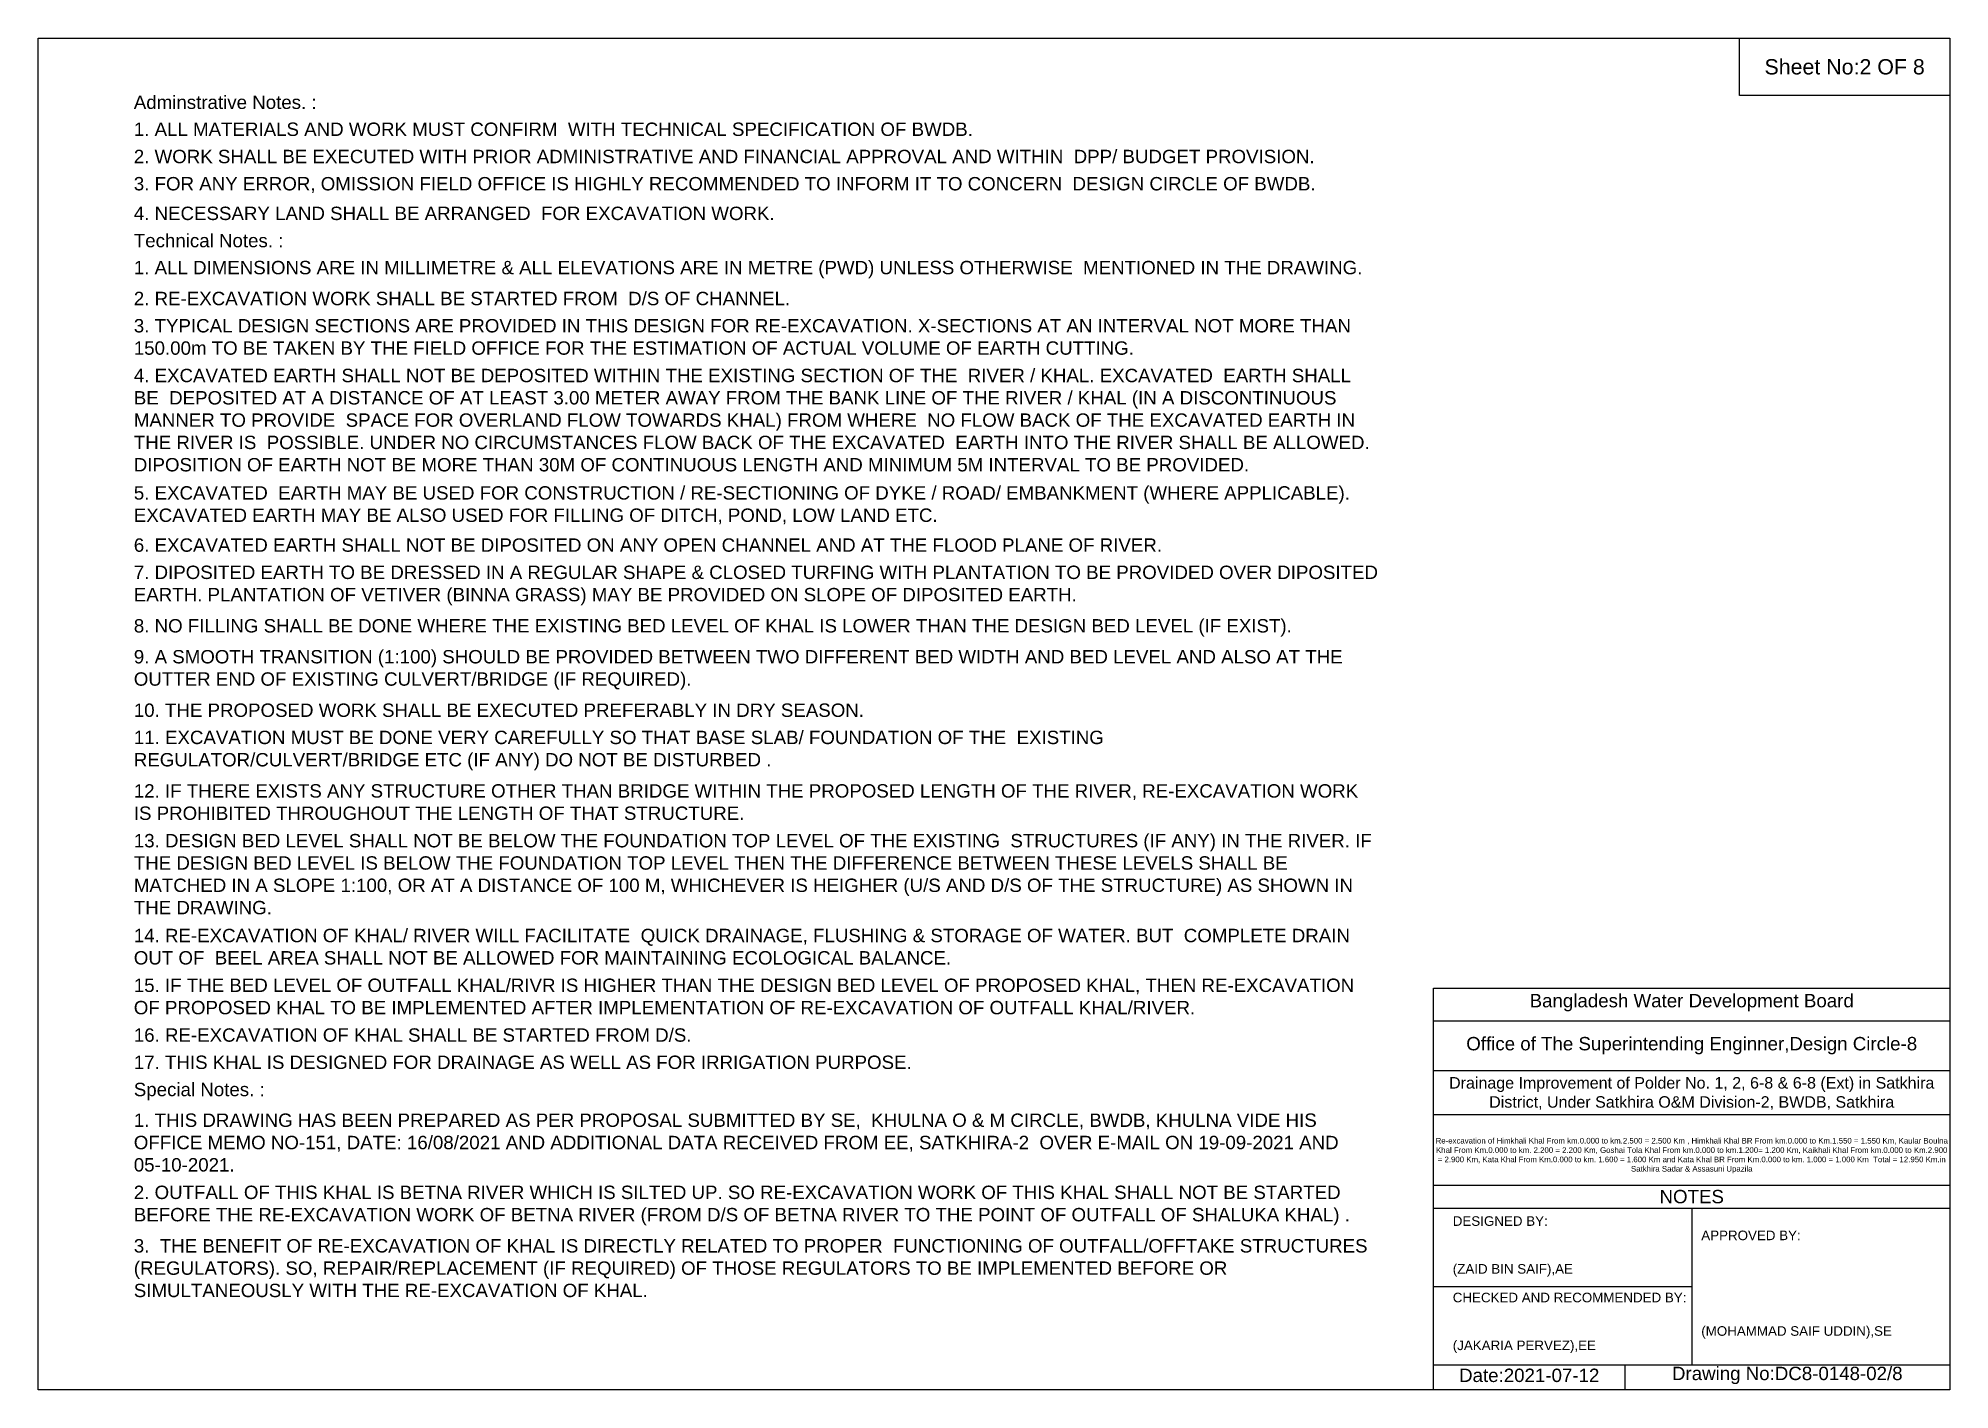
# Model space of a CAD drawing. Header units: inches. Extents: x 91000 to 628000, y -5656 to 0.
# Drawn here: x 210000 to 218000, y -5656 to 0 of the extents above; entities that cross this region are included whole.
import ezdxf

# ---------------------------------------------------------------- set-up
doc = ezdxf.new("R2010")
doc.units = ezdxf.units.IN
doc.header["$LTSCALE"] = 7
doc.header["$MEASUREMENT"] = 0
doc.styles.get("Standard").update_dxf_attribs({"font": 'arial.ttf'})

msp = doc.modelspace()

# ---------------------------------------------------------------- texts
at = {"attachment_point": 5}
for s, insert, char_height in [('Sheet No:2 OF 8', (217560, -120), 64), ('Bangladesh Water Development Board', (216920, -4036), 56), ('Office of The Superintending Enginner,Design Circle-8', (216920, -4216), 56)]:
    msp.add_mtext(s, dxfattribs=dict(at, insert=insert, char_height=char_height))
for s, insert, char_height, width, attachment_point in [('Adminstrative Notes. :', (210400, -240), 56, 5200, 1), ('1. ALL MATERIALS AND WORK MUST CONFIRM  WITH TECHNICAL SPECIFICATION OF BWDB.', (210400, -352.9), 56, 5200, 1), ('2. WORK SHALL BE EXECUTED WITH PRIOR ADMINISTRATIVE AND FINANCIAL APPROVAL AND WITHIN  DPP/ BUDGET PROVISION.', (210400, -466.9), 56, 5200, 1), ('3. FOR ANY ERROR, OMISSION FIELD OFFICE IS HIGHLY RECOMMENDED TO INFORM IT TO CONCERN  DESIGN CIRCLE OF BWDB.', (210400, -580.8), 56, 5200, 1), ('4. NECESSARY LAND SHALL BE ARRANGED  FOR EXCAVATION WORK. ', (210400, -704.9), 56, 5200, 1), ('Technical Notes. :', (210400, -818.8), 56, 5200, 1), ('1. ALL DIMENSIONS ARE IN MILLIMETRE & ALL ELEVATIONS ARE IN METRE (PWD) UNLESS OTHERWISE  MENTIONED IN THE DRAWING.', (210400, -931.7), 56, 5200, 1), ('2. RE-EXCAVATION WORK SHALL BE STARTED FROM  D/S OF CHANNEL.', (210400, -1061.2), 56, 5200, 1), ('3. TYPICAL DESIGN SECTIONS ARE PROVIDED IN THIS DESIGN FOR RE-EXCAVATION. X-SECTIONS AT AN INTERVAL NOT MORE THAN 150.00m TO BE TAKEN BY THE FIELD OFFICE FOR THE ESTIMATION OF ACTUAL VOLUME OF EARTH CUTTING.', (210400, -1175.2), 56, 5200, 1), ('4. EXCAVATED EARTH SHALL NOT BE DEPOSITED WITHIN THE EXISTING SECTION OF THE  RIVER / KHAL. EXCAVATED  EARTH SHALL BE  DEPOSITED AT A DISTANCE OF AT LEAST 3.00 METER AWAY FROM THE BANK LINE OF THE RIVER / KHAL (IN A DISCONTINUOUS  MANNER TO PROVIDE  SPACE FOR OVERLAND FLOW TOWARDS KHAL) FROM WHERE  NO FLOW BACK OF THE EXCAVATED EARTH IN THE RIVER IS  POSSIBLE. UNDER NO CIRCUMSTANCES FLOW BACK OF THE EXCAVATED  EARTH INTO THE RIVER SHALL BE ALLOWED. DIPOSITION OF EARTH NOT BE MORE THAN 30M OF CONTINUOUS LENGTH AND MINIMUM 5M INTERVAL TO BE PROVIDED.', (210400, -1383.4), 56, 5200, 1), ('5. EXCAVATED  EARTH MAY BE USED FOR CONSTRUCTION / RE-SECTIONING OF DYKE / ROAD/ EMBANKMENT (WHERE APPLICABLE). EXCAVATED EARTH MAY BE ALSO USED FOR FILLING OF DITCH, POND, LOW LAND ETC.', (210400, -1874.7), 56, 5200, 1), ('6. EXCAVATED EARTH SHALL NOT BE DIPOSITED ON ANY OPEN CHANNEL AND AT THE FLOOD PLANE OF RIVER.', (210400, -2093.1), 56, 5200, 1), ('7. DIPOSITED EARTH TO BE DRESSED IN A REGULAR SHAPE & CLOSED TURFING WITH PLANTATION TO BE PROVIDED OVER DIPOSITED EARTH. PLANTATION OF VETIVER (BINNA GRASS) MAY BE PROVIDED ON SLOPE OF DIPOSITED EARTH.^J', (210400, -2207.1), 56, 5200, 1), ('8. NO FILLING SHALL BE DONE WHERE THE EXISTING BED LEVEL OF KHAL IS LOWER THAN THE DESIGN BED LEVEL (IF EXIST).', (210400, -2430.9), 56, 5200, 1), ('9. A SMOOTH TRANSITION (1:100) SHOULD BE PROVIDED BETWEEN TWO DIFFERENT BED WIDTH AND BED LEVEL AND ALSO AT THE OUTTER END OF EXISTING CULVERT/BRIDGE (IF REQUIRED).', (210400, -2560.3), 56, 5200, 1), ('10. THE PROPOSED WORK SHALL BE EXECUTED PREFERABLY IN DRY SEASON.', (210400, -2784.1), 56, 5200, 1), ('11. EXCAVATION MUST BE DONE VERY CAREFULLY SO THAT BASE SLAB/ FOUNDATION OF THE  EXISTING REGULATOR/CULVERT/BRIDGE ETC (IF ANY) DO NOT BE DISTURBED .^J', (210400, -2898), 56, 5200, 1), ('12. IF THERE EXISTS ANY STRUCTURE OTHER THAN BRIDGE WITHIN THE PROPOSED LENGTH OF THE RIVER, RE-EXCAVATION WORK IS PROHIBITED THROUGHOUT THE LENGTH OF THAT STRUCTURE.', (210400, -3121.8), 56, 5200, 1), ('13. DESIGN BED LEVEL SHALL NOT BE BELOW THE FOUNDATION TOP LEVEL OF THE EXISTING  STRUCTURES (IF ANY) IN THE RIVER. IF THE DESIGN BED LEVEL IS BELOW THE FOUNDATION TOP LEVEL THEN THE DIFFERENCE BETWEEN THESE LEVELS SHALL BE MATCHED IN A SLOPE 1:100, OR AT A DISTANCE OF 100 M, WHICHEVER IS HEIGHER (U/S AND D/S OF THE STRUCTURE) AS SHOWN IN THE DRAWING.', (210400, -3330.1), 56, 5200, 1), ('14. RE-EXCAVATION OF KHAL/ RIVER WILL FACILITATE  QUICK DRAINAGE, FLUSHING & STORAGE OF WATER. BUT  COMPLETE DRAIN OUT OF  BEEL AREA SHALL NOT BE ALLOWED FOR MAINTAINING ECOLOGICAL BALANCE.', (210400, -3727), 56, 5200, 1), ('15. IF THE BED LEVEL OF OUTFALL KHAL/RIVR IS HIGHER THAN THE DESIGN BED LEVEL OF PROPOSED KHAL, THEN RE-EXCAVATION OF PROPOSED KHAL TO BE IMPLEMENTED AFTER IMPLEMENTATION OF RE-EXCAVATION OF OUTFALL KHAL/RIVER.', (210400, -3935.3), 56, 5200, 1), ('16. RE-EXCAVATION OF KHAL SHALL BE STARTED FROM D/S.', (210400, -4143.5), 56, 5200, 1), ('17. THIS KHAL IS DESIGNED FOR DRAINAGE AS WELL AS FOR IRRIGATION PURPOSE.^J', (210400, -4257.5), 56, 5200, 1), ('Special Notes. :', (210400, -4371.4), 56, 5200, 1), ('Drainage Improvement of Polder No. 1, 2, 6-8 & 6-8 (Ext) in Satkhira District, Under Satkhira O&M Division-2, BWDB, Satkhira', (216920, -4416), 48, 2240, 5), ('1. THIS DRAWING HAS BEEN PREPARED AS PER PROPOSAL SUBMITTED BY SE,  KHULNA O & M CIRCLE, BWDB, KHULNA VIDE HIS OFFICE MEMO NO-151, DATE: 16/08/2021 AND ADDITIONAL DATA RECEIVED FROM EE, SATKHIRA-2  OVER E-MAIL ON 19-09-2021 AND 05-10-2021.^J', (210400, -4499.9), 56, 5200, 1), ('Re-excavation of Himkhali Khal From km.0.000 to km.2.500 = 2.500 Km , Himkhali Khal BR From km.0.000 to Km.1.550 = 1.550 Km, Kaular Boulna Khal From Km.0.000 to km. 2.200 = 2.200 Km, Goshai Tola Khal From km.0.000 to km.1.200= 1.200 Km, Kaikhali Khal From km.0.000 to Km.2.900 = 2.900 Km, Kata Khal From Km.0.000 to km. 1.600 = 1.600 Km and Kata Khal BR From Km.0.000 to km. 1.000 = 1.000 Km  Total = 12.950 Km.in Satkhira Sadar & Assasuni Upazila', (216920, -4676), 23.4814, 2160, 5), ('2. OUTFALL OF THIS KHAL IS BETNA RIVER WHICH IS SILTED UP. SO RE-EXCAVATION WORK OF THIS KHAL SHALL NOT BE STARTED BEFORE THE RE-EXCAVATION WORK OF BETNA RIVER (FROM D/S OF BETNA RIVER TO THE POINT OF OUTFALL OF SHALUKA KHAL) .   ', (210400, -4801.8), 56, 5200, 1), ('NOTES', (216920, -4848), 56, 2240, 5), ('DESIGNED BY:^J^J^J(ZAID BIN SAIF),AE', (215920, -5056), 40, 1120, 4), ('3.  THE BENEFIT OF RE-EXCAVATION OF KHAL IS DIRECTLY RELATED TO PROPER  FUNCTIONING OF OUTFALL/OFFTAKE STRUCTURES (REGULATORS). SO, REPAIR/REPLACEMENT (IF REQUIRED) OF THOSE REGULATORS TO BE IMPLEMENTED BEFORE OR SIMULTANEOUSLY WITH THE RE-EXCAVATION OF KHAL.        ', (210400, -5025.6), 56, 5200, 1), ('APPROVED BY:^J^J^J^J^J^J(MOHAMMAD SAIF UDDIN),SE', (216960, -5216), 40, 1120, 4), ('CHECKED AND RECOMMENDED BY:^J^J^J(JAKARIA PERVEZ),EE', (215920, -5376), 40, 1120, 4), ('Date:2021-07-12', (216240, -5596), 56, 1120, 5), ('Drawing No:DC8-0148-02/8', (217320, -5596), 56, 1760, 5)]:
    msp.add_mtext(s, dxfattribs=dict(insert=insert, char_height=char_height, width=width, attachment_point=attachment_point))

# ---------------------------------------------------------------- linework, layer by layer
for points in [[(210000, 0), (218000, 0), (218000, -5656), (210000, -5656)], [(217120, 0), (218000, 0), (218000, -240), (217120, -240)]]:
    msp.add_lwpolyline(points, close=True)
for points in [[(215840, -5656), (215840, -3976), (218000, -3976)], [(215840, -4112), (218000, -4112)], [(215840, -4320), (218000, -4320)], [(215840, -4504), (218000, -4504)], [(215840, -4800), (218000, -4800)], [(215840, -4896), (218000, -4896)], [(216920, -4896), (216920, -5552)], [(215840, -5224), (216920, -5224)], [(215840, -5552), (218000, -5552)], [(216640, -5552), (216640, -5656)]]:
    msp.add_lwpolyline(points)

msp.set_redraw_order([(e.dxf.handle, doc.entitydb.next_handle()) for e in msp.query("TEXT MTEXT ATTDEF DIMENSION ARC_DIMENSION")])  # texts and dimensions are drawn at this point

doc.saveas('drawing.dxf')
